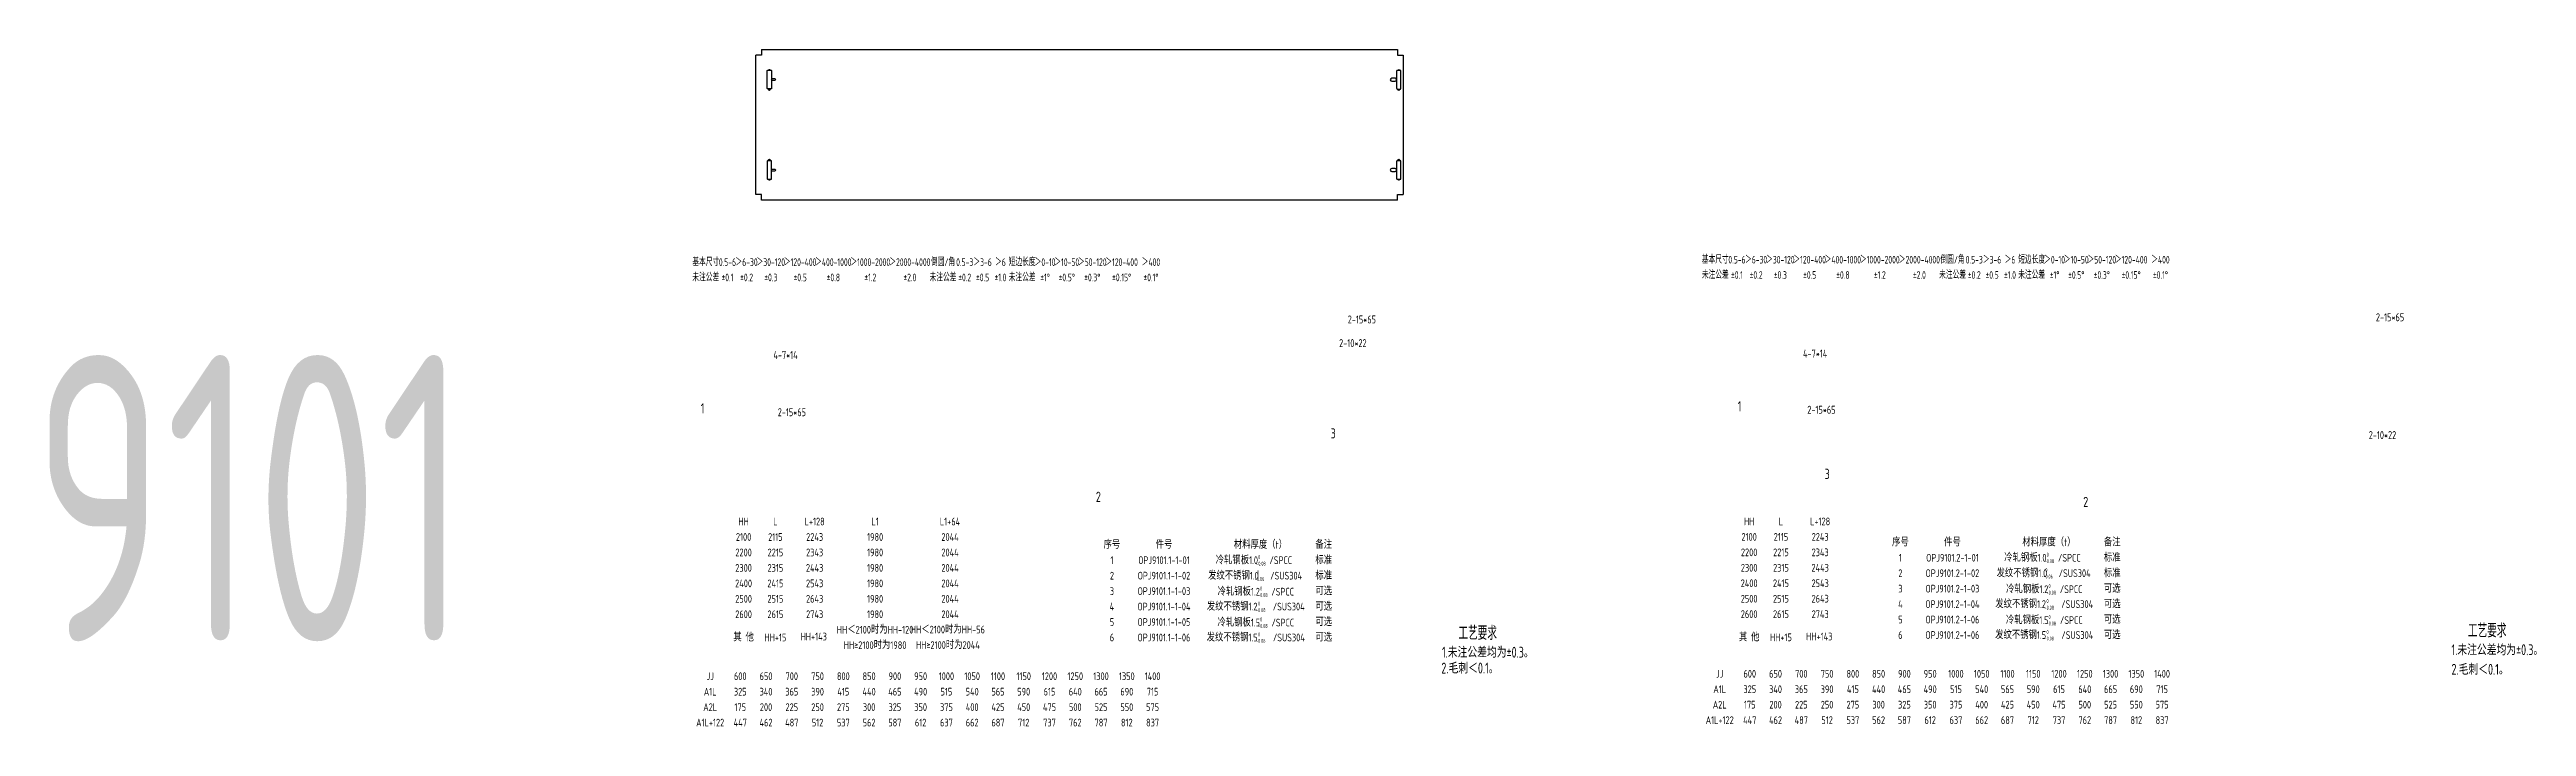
# Model space of a CAD drawing. Header units: inches. Extents: x 14216 to 120088, y -27128 to 23559.
# Drawn here: x 17087 to 25737, y 15456 to 17821 of the extents above; entities that cross this region are included whole.
import ezdxf
from ezdxf.enums import TextEntityAlignment as Align

# ---------------------------------------------------------------- set-up
doc = ezdxf.new("R2010")
doc.units = ezdxf.units.IN
doc.header["$LTSCALE"] = 0.3
doc.header["$MEASUREMENT"] = 0
for name, color, linetype in [('1粗实线', 4, 'Continuous'), ('2', 2, 'Continuous'), ('2细实线', 2, 'Continuous'), ('7', 4, 'Continuous')]:
    doc.layers.add(name, color=color, linetype=linetype)
doc.layers.add('粗实线', color=7, linetype='Continuous', lineweight=30)
doc.styles.add('HZ', font='isocp2.shx', dxfattribs={"width": 0.7, "bigfont": 'hztxt.shx'})

msp = doc.modelspace()

# ---------------------------------------------------------------- texts
at = {"layer": '1粗实线', "color": 4, "style": 'HZ', "width": 0.8}
for s, p in [('1', (19361.3, 16549.7)), ('1', (22982.7, 16556.8)), ('3', (21560.9, 16462.1)), ('3', (23286, 16320.4)), ('2', (20741.1, 16240.3)), ('2', (24189.2, 16222.5))]:
    msp.add_text(s, height=35.6, dxfattribs=at).set_placement(p)
at = {"layer": '2', "style": 'HZ', "width": 0.8}
for s, p in [('HH', (19510.8, 16171.7)), ('L', (19621.8, 16171.7)), ('L+128', (19758.9, 16171.7)), ('L1', (19970.1, 16171.7)), ('L1+64', (20231.7, 16171.7)), ('HH', (23022.5, 16172.1)), ('L', (23133.5, 16172.1)), ('L+128', (23270.5, 16172.1)), ('2100', (19510.8, 16117.7)), ('2115', (19621.8, 16117.7)), ('2243', (19758.9, 16117.7)), ('1980', (19970.1, 16117.7)), ('2044', (20231.7, 16117.7)), ('序号', (20797.2, 16090.6)), ('件号', (20978.9, 16090.6)), ('材料厚度（t）', (21315.7, 16090.6)), ('备注', (21536.8, 16090.6)), ('2100', (23022.5, 16118.1)), ('2115', (23133.5, 16118.1)), ('2243', (23270.5, 16118.1)), ('序号', (23550.8, 16099.2)), ('件号', (23732.5, 16099.2)), ('材料厚度（t）', (24069.4, 16099.2)), ('备注', (24290.5, 16099.2)), ('2300', (19510.8, 16009.7)), ('2200', (19510.8, 16063.7)), ('2315', (19621.8, 16009.7)), ('2215', (19621.8, 16063.7)), ('2443', (19758.9, 16009.7)), ('2343', (19758.9, 16063.7)), ('1980', (19970.1, 16063.7)), ('1980', (19970.1, 16009.7)), ('2044', (20231.7, 16063.7)), ('2044', (20231.7, 16009.7)), ('1', (20797.2, 16036.6)), ('OPJ9101.1-1-01', (20978.9, 16036.6)), ('冷轧钢板1.0   /SPCC', (21293, 16036.6)), ('标准', (21536.8, 16036.6)), ('2300', (23022.5, 16010.1)), ('2200', (23022.5, 16064.1)), ('2315', (23133.5, 16010.1)), ('2215', (23133.5, 16064.1)), ('2443', (23270.5, 16010.1)), ('2343', (23270.5, 16064.1)), ('2', (23550.8, 15991.2)), ('1', (23550.8, 16045.2)), ('OPJ9101.2-1-02', (23732.5, 15991.2)), ('OPJ9101.2-1-01', (23732.5, 16045.2)), ('发纹不锈钢1.0   /SUS304 ', (24057.5, 15991.2)), ('冷轧钢板1.0   /SPCC', (24046.7, 16045.2)), ('标准', (24290.5, 16045.2)), ('标准', (24290.5, 15991.2)), ('2400', (19510.8, 15955.7)), ('2415', (19621.8, 15955.7)), ('2543', (19758.9, 15955.7)), ('1980', (19970.1, 15955.7)), ('2044', (20231.7, 15955.7)), ('3', (20797.2, 15928.6)), ('2', (20797.2, 15982.6)), ('OPJ9101.1-1-03', (20978.9, 15928.6)), ('OPJ9101.1-1-02', (20978.9, 15982.6)), ('发纹不锈钢1.0   /SUS304 ', (21303.8, 15982.6)), ('冷轧钢板1.2   /SPCC', (21299.6, 15926.6)), ('标准', (21536.8, 15982.6)), ('可选', (21536.8, 15928.6)), ('2400', (23022.5, 15956.1)), ('2415', (23133.5, 15956.1)), ('2543', (23270.5, 15956.1)), ('3', (23550.8, 15937.2)), ('OPJ9101.2-1-03', (23732.5, 15937.2)), ('冷轧钢板1.2   /SPCC', (24053.2, 15935.2)), ('可选', (24290.5, 15937.2)), ('2500', (19510.8, 15901.7)), ('2600', (19510.8, 15847.7)), ('2515', (19621.8, 15901.7)), ('2615', (19621.8, 15847.7)), ('2643', (19758.9, 15901.7)), ('2743', (19758.9, 15847.7)), ('1980', (19970.1, 15901.7)), ('1980', (19970.1, 15847.7)), ('2044', (20231.7, 15901.7)), ('2044', (20231.7, 15847.7)), ('4', (20797.2, 15874.6)), ('5', (20797.2, 15820.6)), ('OPJ9101.1-1-04', (20978.9, 15874.6)), ('OPJ9101.1-1-05', (20978.9, 15820.6)), ('发纹不锈钢1.2    /SUS304 ', (21306.1, 15874.6)), ('冷轧钢板1.5   /SPCC', (21299.6, 15818.6)), ('可选', (21536.8, 15874.6)), ('可选', (21536.8, 15820.6)), ('2500', (23022.5, 15902.1)), ('2600', (23022.5, 15848.1)), ('2515', (23133.5, 15902.1)), ('2615', (23133.5, 15848.1)), ('2643', (23270.5, 15902.1)), ('2743', (23270.5, 15848.1)), ('4', (23550.8, 15883.2)), ('5', (23550.8, 15829.2)), ('OPJ9101.2-1-04', (23732.5, 15883.2)), ('OPJ9101.2-1-06', (23732.5, 15829.2)), ('发纹不锈钢1.2    /SUS304 ', (24059.7, 15883.2)), ('冷轧钢板1.5   /SPCC', (24053.2, 15827.2)), ('可选', (24290.5, 15883.2)), ('可选', (24290.5, 15829.2)), ('其 他', (19510.8, 15766.7)), ('HH+15', (19621.8, 15766.7)), ('HH+143', (19755.8, 15769.7)), ('HH＜2100时为HH-120', (19970.1, 15793.7)), ('HH≥2100时为1980', (19970.1, 15739.7)), ('HH＜2100时为HH-56', (20224.3, 15794.2)), ('HH≥2100时为2044', (20224.3, 15740.2)), ('6', (20797.2, 15766.6)), ('OPJ9101.1-1-06', (20978.9, 15766.6)), ('发纹不锈钢1.5    /SUS304 ', (21306.1, 15766.6)), ('可选', (21536.8, 15766.6)), ('其 他', (23022.5, 15767.1)), ('HH+15', (23133.5, 15767.1)), ('HH+143', (23267.5, 15770)), ('6', (23550.8, 15775.2)), ('OPJ9101.2-1-06', (23732.5, 15775.2)), ('发纹不锈钢1.5    /SUS304 ', (24059.7, 15775.2)), ('可选', (24290.5, 15775.2))]:
    msp.add_text(s, height=27, dxfattribs=at).set_placement(p, align=Align.MIDDLE_CENTER)
at = {"layer": '2', "color": 6, "style": 'HZ', "width": 0.75}
for s, p in [('1.未注公差均为±0.3。', (25475.4, 15704.7)), ('2.毛刺＜0.1。', (21947.6, 15640.7)), ('1.未注公差均为±0.3。', (21949.8, 15696.1)), ('2.毛刺＜0.1。', (25475.3, 15636.4))]:
    msp.add_text(s, height=38, dxfattribs=at).set_placement(p)
at = {"layer": '2', "color": 6, "attachment_point": 5, "style": 'HZ'}
for s, insert, char_height in [('\\A1;2-15*65', (21669.9, 16877.8), 28), ('\\A1;2-15*65', (25260.7, 16885.5), 28), ('\\A1;2-10*22', (21638.6, 16795.2), 28), ('\\A1;9101', (17790.2, 16253.5), 1000), ('\\A1;4-7*14', (19657.3, 16753.5), 28), ('\\A1;4-7*14', (23253.1, 16758.6), 28), ('\\A1;2-15*65', (19679.3, 16553.7), 28), ('\\A1;2-15*65', (23275, 16562.3), 28), ('\\A1;2-10*22', (25234.3, 16473.8), 28)]:
    msp.add_mtext(s, dxfattribs=dict(at, insert=insert, char_height=char_height))
at = {"layer": '2', "char_height": 13.73, "attachment_point": 1, "style": 'HZ'}
for s, insert in [(' 0\\P-0.08', (21301.1, 16054.4)), (' 0\\P-0.06', (24050.2, 16009.5)), (' 0\\P-0.08', (24054.8, 16063)), (' 0\\P-0.06', (21296.5, 16000.9)), (' 0\\P-0.08', (21307.7, 15944.5)), (' 0\\P-0.08', (24061.3, 15953.1)), (' 0\\P-0.08', (21300.4, 15892.1)), (' 0\\P-0.08', (21307.7, 15836.5)), (' 0\\P-0.08', (24054.1, 15900.6)), (' 0\\P-0.08', (24061.3, 15845.1)), (' 0\\P-0.08', (21300.4, 15784.1)), (' 0\\P-0.08', (24054.1, 15792.6))]:
    msp.add_mtext(s, dxfattribs=dict(at, insert=insert))
at = {"layer": '2细实线', "linetype": 'ByBlock', "style": 'HZ', "width": 0.65}
for s, p in [('基本尺寸', (19378.7, 17078)), ('0.5-6', (19454.4, 17078)), ('＞6-30', (19521.2, 17078)), ('＞30-120', (19605.9, 17078)), ('＞120-400', (19708.3, 17078)), ('＞400-1000', (19824.2, 17078)), ('＞1000-2000', (19953.4, 17078)), ('＞2000-4000', (20091.5, 17078)), ('倒圆/角', (20207.3, 17078)), ('0.5-3', (20283, 17078)), ('＞3-6', (20345.4, 17078)), ('＞6', (20407.8, 17078)), ('短边长度', (20483.5, 17078)), ('＞0-10', (20563.7, 17078)), ('＞10-50', (20639.4, 17078)), ('＞50-120', (20728.5, 17078)), ('＞120-400', (20831, 17078)), ('＞400', (20933.5, 17078)), ('基本尺寸', (22904.3, 17086.6)), ('未注公差', (22904.3, 17033.2)), ('0.5-6', (22980, 17086.6)), ('%%p0.1', (22980, 17033.2)), ('＞6-30', (23046.8, 17086.6)), ('%%p0.2', (23046.8, 17033.2)), ('＞30-120', (23131.5, 17086.6)), ('%%p0.3', (23131.5, 17033.2)), ('＞120-400', (23233.9, 17086.6)), ('%%p0.5', (23233.9, 17033.2)), ('＞400-1000', (23349.8, 17086.6)), ('%%p0.8', (23349.8, 17033.2)), ('＞1000-2000', (23478.9, 17086.6)), ('%%p1.2', (23478.9, 17033.2)), ('＞2000-4000', (23617.1, 17086.6)), ('%%p2.0', (23617.1, 17033.2)), ('未注公差', (23732.9, 17033.2)), ('倒圆/角', (23732.9, 17086.6)), ('0.5-3', (23808.6, 17086.6)), ('%%p0.2', (23808.6, 17033.2)), ('＞3-6', (23871, 17086.6)), ('%%p0.5', (23871, 17033.2)), ('%%p1.0', (23933.4, 17033.2)), ('＞6', (23933.4, 17086.6)), ('未注公差', (24009.1, 17033.2)), ('短边长度', (24009.1, 17086.6)), ('＞0-10', (24089.3, 17086.6)), ('%%p1%%d', (24089.3, 17033.2)), ('＞10-50', (24165, 17086.6)), ('%%p0.5%%d', (24165, 17033.2)), ('＞50-120', (24254.1, 17086.6)), ('%%p0.3%%d', (24254.1, 17033.2)), ('＞120-400', (24356.6, 17086.6)), ('%%p0.15%%d', (24356.6, 17033.2)), ('＞400', (24459, 17086.6)), ('%%p0.1%%d', (24459, 17033.2)), ('未注公差', (19378.7, 17024.6)), ('%%p0.1', (19454.4, 17024.6)), ('%%p0.2', (19521.2, 17024.6)), ('%%p0.3', (19605.9, 17024.6)), ('%%p0.5', (19708.3, 17024.6)), ('%%p0.8', (19824.2, 17024.6)), ('%%p1.2', (19953.4, 17024.6)), ('%%p2.0', (20091.5, 17024.6)), ('未注公差', (20207.3, 17024.6)), ('%%p0.2', (20283, 17024.6)), ('%%p0.5', (20345.4, 17024.6)), ('%%p1.0', (20407.8, 17024.6)), ('未注公差', (20483.5, 17024.6)), ('%%p1%%d', (20563.7, 17024.6)), ('%%p0.5%%d', (20639.4, 17024.6)), ('%%p0.3%%d', (20728.5, 17024.6)), ('%%p0.15%%d', (20831, 17024.6)), ('%%p0.1%%d', (20933.5, 17024.6))]:
    msp.add_text(s, height=26.73, dxfattribs=at).set_placement(p, align=Align.MIDDLE_CENTER)
at = {"layer": '2细实线', "style": 'HZ', "width": 0.8}
for s, p in [('A1L', (19394.1, 15577.2)), ('JJ', (19394.1, 15631.2)), ('325', (19499.1, 15577.2)), ('600', (19499.1, 15631.2)), ('340', (19589.1, 15577.2)), ('650', (19589.1, 15631.2)), ('365', (19679.1, 15577.2)), ('700', (19679.1, 15631.2)), ('390', (19769.1, 15577.2)), ('750', (19769.1, 15631.2)), ('800', (19859.1, 15631.2)), ('415', (19859.1, 15577.2)), ('440', (19949.1, 15577.2)), ('850', (19949.1, 15631.2)), ('465', (20039.1, 15577.2)), ('900', (20039.1, 15631.2)), ('490', (20129.1, 15577.2)), ('950', (20129.1, 15631.2)), ('1000', (20219.1, 15631.2)), ('515', (20219.1, 15577.2)), ('1050', (20309.1, 15631.2)), ('540', (20309.1, 15577.2)), ('1100', (20399.1, 15631.2)), ('565', (20399.1, 15577.2)), ('1150', (20489.1, 15631.2)), ('590', (20489.1, 15577.2)), ('1200', (20579.1, 15631.2)), ('615', (20579.1, 15577.2)), ('1250', (20669.1, 15631.2)), ('640', (20669.1, 15577.2)), ('1300', (20759.1, 15631.2)), ('665', (20759.1, 15577.2)), ('1350', (20849.1, 15631.2)), ('690', (20849.1, 15577.2)), ('1400', (20939.1, 15631.2)), ('715', (20939.1, 15577.2)), ('A1L', (22919.7, 15585.8)), ('JJ', (22919.7, 15639.8)), ('325', (23024.7, 15585.8)), ('600', (23024.7, 15639.8)), ('340', (23114.7, 15585.8)), ('650', (23114.7, 15639.8)), ('365', (23204.7, 15585.8)), ('700', (23204.7, 15639.8)), ('390', (23294.7, 15585.8)), ('750', (23294.7, 15639.8)), ('800', (23384.7, 15639.8)), ('415', (23384.7, 15585.8)), ('440', (23474.7, 15585.8)), ('850', (23474.7, 15639.8)), ('465', (23564.7, 15585.8)), ('900', (23564.7, 15639.8)), ('490', (23654.7, 15585.8)), ('950', (23654.7, 15639.8)), ('1000', (23744.7, 15639.8)), ('515', (23744.7, 15585.8)), ('1050', (23834.7, 15639.8)), ('540', (23834.7, 15585.8)), ('1100', (23924.7, 15639.8)), ('565', (23924.7, 15585.8)), ('1150', (24014.7, 15639.8)), ('590', (24014.7, 15585.8)), ('1200', (24104.7, 15639.8)), ('615', (24104.7, 15585.8)), ('1250', (24194.7, 15639.8)), ('640', (24194.7, 15585.8)), ('1300', (24284.7, 15639.8)), ('665', (24284.7, 15585.8)), ('1350', (24374.7, 15639.8)), ('690', (24374.7, 15585.8)), ('1400', (24464.7, 15639.8)), ('715', (24464.7, 15585.8)), ('A2L', (19394.1, 15523.2)), ('175', (19499.1, 15523.2)), ('200', (19589.1, 15523.2)), ('225', (19679.1, 15523.2)), ('250', (19769.1, 15523.2)), ('275', (19859.1, 15523.2)), ('300', (19949.1, 15523.2)), ('325', (20039.1, 15523.2)), ('350', (20129.1, 15523.2)), ('375', (20219.1, 15523.2)), ('400', (20309.1, 15523.2)), ('425', (20399.1, 15523.2)), ('450', (20489.1, 15523.2)), ('475', (20579.1, 15523.2)), ('500', (20669.1, 15523.2)), ('525', (20759.1, 15523.2)), ('550', (20849.1, 15523.2)), ('575', (20939.1, 15523.2)), ('A1L+122', (22919.7, 15477.8)), ('A2L', (22919.7, 15531.8)), ('447', (23024.7, 15477.8)), ('175', (23024.7, 15531.8)), ('462', (23114.7, 15477.8)), ('200', (23114.7, 15531.8)), ('487', (23204.7, 15477.8)), ('225', (23204.7, 15531.8)), ('250', (23294.7, 15531.8)), ('512', (23294.7, 15477.8)), ('275', (23384.7, 15531.8)), ('537', (23384.7, 15477.8)), ('562', (23474.7, 15477.8)), ('300', (23474.7, 15531.8)), ('587', (23564.7, 15477.8)), ('325', (23564.7, 15531.8)), ('350', (23654.7, 15531.8)), ('612', (23654.7, 15477.8)), ('375', (23744.7, 15531.8)), ('637', (23744.7, 15477.8)), ('400', (23834.7, 15531.8)), ('662', (23834.7, 15477.8)), ('425', (23924.7, 15531.8)), ('687', (23924.7, 15477.8)), ('450', (24014.7, 15531.8)), ('712', (24014.7, 15477.8)), ('475', (24104.7, 15531.8)), ('737', (24104.7, 15477.8)), ('762', (24194.7, 15477.8)), ('500', (24194.7, 15531.8)), ('787', (24284.7, 15477.8)), ('525', (24284.7, 15531.8)), ('550', (24374.7, 15531.8)), ('812', (24374.7, 15477.8)), ('575', (24464.7, 15531.8)), ('837', (24464.7, 15477.8)), ('A1L+122', (19394.1, 15469.2)), ('447', (19499.1, 15469.2)), ('462', (19589.1, 15469.2)), ('487', (19679.1, 15469.2)), ('512', (19769.1, 15469.2)), ('537', (19859.1, 15469.2)), ('562', (19949.1, 15469.2)), ('587', (20039.1, 15469.2)), ('612', (20129.1, 15469.2)), ('637', (20219.1, 15469.2)), ('662', (20309.1, 15469.2)), ('687', (20399.1, 15469.2)), ('712', (20489.1, 15469.2)), ('737', (20579.1, 15469.2)), ('762', (20669.1, 15469.2)), ('787', (20759.1, 15469.2)), ('812', (20849.1, 15469.2)), ('837', (20939.1, 15469.2))]:
    msp.add_text(s, height=27, dxfattribs=at).set_placement(p, align=Align.MIDDLE_CENTER)
at = {"layer": '粗实线', "color": 3, "linetype": 'Continuous', "lineweight": -3, "style": 'HZ', "width": 0.7}
for p in [(22007.2, 15758), (25532.8, 15766.6)]:
    msp.add_text('工艺要求', height=48, dxfattribs=at).set_placement(p)

# ---------------------------------------------------------------- linework, layer by layer
for points in [[(19573.4, 17821), (21793.9, 17821)], [(19553.4, 17315), (19553.4, 17801)], [(21813.9, 17801), (21813.9, 17315)], [(21793.9, 17295), (19573.4, 17295)]]:
    msp.add_lwpolyline(points)
at = {"layer": '1粗实线'}
for p, q in [((19573.4, 17821), (19573.4, 17801)), ((21793.9, 17821), (21793.9, 17801)), ((19573.4, 17801), (19553.4, 17801)), ((21793.9, 17801), (21813.9, 17801)), ((19573.4, 17315), (19553.4, 17315)), ((19573.4, 17295), (19573.4, 17315)), ((21793.9, 17295), (21793.9, 17315)), ((21793.9, 17315), (21813.9, 17315))]:
    msp.add_line(p, q, dxfattribs=at)
at = {"layer": '7'}
for points in [[(19608.4, 17685.5, -0.414214), (19606.4, 17683.5), (19595.4, 17683.5, -0.414214), (19593.4, 17685.5), (19593.4, 17746.5, -0.414214), (19595.4, 17748.5), (19606.4, 17748.5, -0.414214), (19608.4, 17746.5)], [(21806.4, 17746, 0.414214), (21804.4, 17748), (21793.4, 17748, 0.414214), (21791.4, 17746), (21791.4, 17685, 0.414214), (21793.4, 17683), (21804.4, 17683, 0.414214), (21806.4, 17685)], [(19608.4, 17430.5, 0.414214), (19606.4, 17432.5), (19595.4, 17432.5, 0.414214), (19593.4, 17430.5), (19593.4, 17369.5, 0.414214), (19595.4, 17367.5), (19606.4, 17367.5, 0.414214), (19608.4, 17369.5)], [(21806.4, 17430.5, 0.414214), (21804.4, 17432.5), (21793.4, 17432.5, 0.414214), (21791.4, 17430.5), (21791.4, 17369.5, 0.414214), (21793.4, 17367.5), (21804.4, 17367.5, 0.414214), (21806.4, 17369.5)]]:
    msp.add_lwpolyline(points, format="xyb", close=True, dxfattribs=at)
at = {"layer": '7', "ltscale": 2}
for points in [[(19618.9, 17712.5), (19611.9, 17712.5, -1), (19611.9, 17719.5), (19618.9, 17719.5, -1)], [(21774.4, 17710.5), (21786.4, 17710.5, 1), (21786.4, 17720.5), (21774.4, 17720.5, 1)], [(19618.9, 17396.5), (19611.9, 17396.5, -1), (19611.9, 17403.5), (19618.9, 17403.5, -1)], [(21774.4, 17395), (21786.4, 17395, 1), (21786.4, 17405), (21774.4, 17405, 1)]]:
    msp.add_lwpolyline(points, format="xyb", close=True, dxfattribs=at)
at = {"layer": '7'}
for centre in [(19600.9, 17750), (21798.9, 17749.5), (19600.9, 17366), (21798.9, 17366)]:
    msp.add_circle(centre, 1.5, dxfattribs=at)
at = {"layer": '7', "ltscale": 2}
for centre in [(19600.9, 17680.9), (21798.9, 17680.4), (19600.9, 17435.1), (21798.9, 17435.1)]:
    msp.add_circle(centre, 2.6, dxfattribs=at)

msp.set_redraw_order([(e.dxf.handle, doc.entitydb.next_handle()) for e in msp.query("TEXT MTEXT ATTDEF DIMENSION ARC_DIMENSION")])  # texts and dimensions are drawn at this point

doc.saveas('drawing.dxf')
